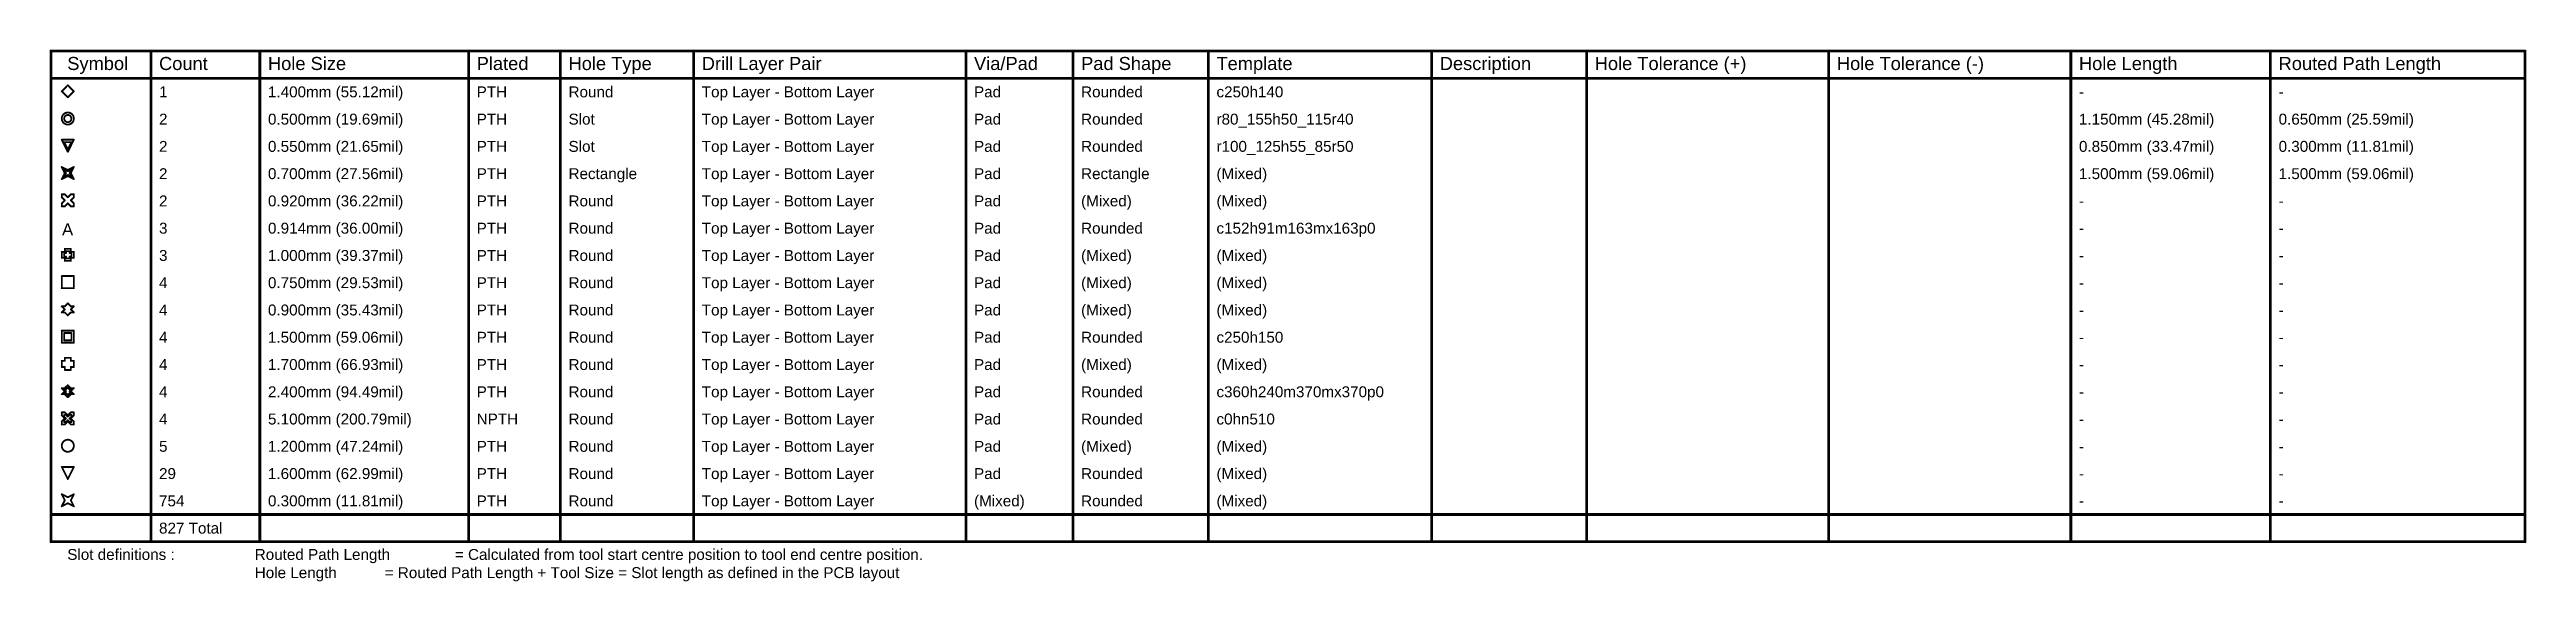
# Model space of a CAD drawing. Header units: inches. Extents: x 22 to 371, y 55 to 284.
# Drawn here: x 24.1 to 370.6, y 210.1 to 284.4 of the extents above; entities that cross this region are included whole.
import ezdxf

# ---------------------------------------------------------------- set-up
doc = ezdxf.new("R2010")
doc.units = ezdxf.units.IN
doc.layers.add('Drill Drawing', color=1, linetype='Continuous')
doc.styles.add('Arial', font='', dxfattribs={"height": 0.2})
doc.styles.get('Arial').set_extended_font_data('Arial')

msp = doc.modelspace()

# ---------------------------------------------------------------- texts
at = {"layer": 'Drill Drawing', "style": 'Arial'}
for s, height, p in [('Symbol', 1.829, (26.56, 281.56)), ('Count', 1.829, (39.4, 281.56)), ('Hole Size', 1.829, (54.64, 281.56)), ('Plated', 1.829, (83.84, 281.56)), ('Hole Type', 1.829, (96.69, 281.56)), ('Drill Layer Pair', 1.8288, (115.33, 281.56)), ('Via/Pad', 1.829, (153.42, 281.56)), ('Pad Shape', 1.829, (168.4, 281.56)), ('Template', 1.829, (187.34, 281.56)), ('Description', 1.8288, (218.58, 281.56)), ('Hole Tolerance (+)', 1.8288, (240.26, 281.56)), ('Hole Tolerance (-)', 1.8288, (274.14, 281.56)), ('Hole Length', 1.8288, (308.01, 281.56)), ('Routed Path Length', 1.8288, (335.94, 281.56)), ('1', 1.52, (39.4, 277.75)), ('1.400mm (55.12mil)', 1.524, (54.64, 277.75)), ('PTH', 1.524, (83.84, 277.75)), ('Round', 1.524, (96.69, 277.75)), ('Top Layer - Bottom Layer', 1.524, (115.33, 277.75)), ('Pad', 1.524, (153.42, 277.75)), ('Rounded', 1.524, (168.4, 277.75)), ('c250h140', 1.524, (187.34, 277.75)), ('-', 1.52, (308.01, 277.75)), ('-', 1.52, (335.94, 277.75)), ('2', 1.52, (39.4, 273.94)), ('0.500mm (19.69mil)', 1.524, (54.64, 273.94)), ('PTH', 1.524, (83.84, 273.94)), ('Slot', 1.524, (96.69, 273.94)), ('Top Layer - Bottom Layer', 1.524, (115.33, 273.94)), ('Pad', 1.524, (153.42, 273.94)), ('Rounded', 1.524, (168.4, 273.94)), ('r80_155h50_115r40', 1.524, (187.34, 273.94)), ('1.150mm (45.28mil)', 1.524, (308.01, 273.94)), ('0.650mm (25.59mil)', 1.524, (335.94, 273.94)), ('2', 1.52, (39.4, 270.13)), ('0.550mm (21.65mil)', 1.524, (54.64, 270.13)), ('PTH', 1.524, (83.84, 270.13)), ('Slot', 1.524, (96.69, 270.13)), ('Top Layer - Bottom Layer', 1.524, (115.33, 270.13)), ('Pad', 1.524, (153.42, 270.13)), ('Rounded', 1.524, (168.4, 270.13)), ('r100_125h55_85r50', 1.524, (187.34, 270.13)), ('0.850mm (33.47mil)', 1.524, (308.01, 270.13)), ('0.300mm (11.81mil)', 1.524, (335.94, 270.13)), ('2', 1.52, (39.4, 266.32)), ('0.700mm (27.56mil)', 1.524, (54.64, 266.32)), ('PTH', 1.524, (83.84, 266.32)), ('Rectangle', 1.524, (96.69, 266.32)), ('Top Layer - Bottom Layer', 1.524, (115.33, 266.32)), ('Pad', 1.524, (153.42, 266.32)), ('Rectangle', 1.524, (168.4, 266.32)), ('(Mixed)', 1.524, (187.34, 266.32)), ('1.500mm (59.06mil)', 1.524, (308.01, 266.32)), ('1.500mm (59.06mil)', 1.524, (335.94, 266.32)), ('2', 1.52, (39.4, 262.51)), ('0.920mm (36.22mil)', 1.524, (54.64, 262.51)), ('PTH', 1.524, (83.84, 262.51)), ('Round', 1.524, (96.69, 262.51)), ('Top Layer - Bottom Layer', 1.524, (115.33, 262.51)), ('Pad', 1.524, (153.42, 262.51)), ('(Mixed)', 1.524, (168.4, 262.51)), ('(Mixed)', 1.524, (187.34, 262.51)), ('A', 1.69, (25.82, 258.44)), ('3', 1.52, (39.4, 258.7)), ('0.914mm (36.00mil)', 1.524, (54.64, 258.7)), ('PTH', 1.524, (83.84, 258.7)), ('Round', 1.524, (96.69, 258.7)), ('Top Layer - Bottom Layer', 1.524, (115.33, 258.7)), ('Pad', 1.524, (153.42, 258.7)), ('Rounded', 1.524, (168.4, 258.7)), ('c152h91m163mx163p0', 1.524, (187.34, 258.7)), ('-', 1.52, (308.01, 262.51)), ('-', 1.52, (335.94, 262.51)), ('1.000mm (39.37mil)', 1.524, (54.64, 254.89)), ('Round', 1.524, (96.69, 254.89)), ('Pad', 1.524, (153.42, 254.89)), ('(Mixed)', 1.524, (168.4, 254.89)), ('(Mixed)', 1.524, (187.34, 254.89)), ('-', 1.52, (308.01, 258.7)), ('-', 1.52, (335.94, 258.7)), ('3', 1.52, (39.4, 254.89)), ('PTH', 1.524, (83.84, 254.89)), ('Top Layer - Bottom Layer', 1.524, (115.33, 254.89)), ('-', 1.52, (308.01, 254.89)), ('-', 1.52, (335.94, 254.89)), ('4', 1.52, (39.4, 251.08)), ('0.750mm (29.53mil)', 1.524, (54.64, 251.08)), ('PTH', 1.524, (83.84, 251.08)), ('Round', 1.524, (96.69, 251.08)), ('Top Layer - Bottom Layer', 1.524, (115.33, 251.08)), ('Pad', 1.524, (153.42, 251.08)), ('(Mixed)', 1.524, (168.4, 251.08)), ('(Mixed)', 1.524, (187.34, 251.08)), ('-', 1.52, (308.01, 251.08)), ('-', 1.52, (335.94, 251.08)), ('4', 1.52, (39.4, 247.27)), ('0.900mm (35.43mil)', 1.524, (54.64, 247.27)), ('PTH', 1.524, (83.84, 247.27)), ('Round', 1.524, (96.69, 247.27)), ('Top Layer - Bottom Layer', 1.524, (115.33, 247.27)), ('Pad', 1.524, (153.42, 247.27)), ('(Mixed)', 1.524, (168.4, 247.27)), ('(Mixed)', 1.524, (187.34, 247.27)), ('-', 1.52, (308.01, 247.27)), ('-', 1.52, (335.94, 247.27)), ('4', 1.52, (39.4, 243.46)), ('1.500mm (59.06mil)', 1.524, (54.64, 243.46)), ('PTH', 1.524, (83.84, 243.46)), ('Round', 1.524, (96.69, 243.46)), ('Top Layer - Bottom Layer', 1.524, (115.33, 243.46)), ('Pad', 1.524, (153.42, 243.46)), ('Rounded', 1.524, (168.4, 243.46)), ('c250h150', 1.524, (187.34, 243.46)), ('-', 1.52, (308.01, 243.46)), ('-', 1.52, (335.94, 243.46)), ('4', 1.52, (39.4, 239.65)), ('1.700mm (66.93mil)', 1.524, (54.64, 239.65)), ('PTH', 1.524, (83.84, 239.65)), ('Round', 1.524, (96.69, 239.65)), ('Top Layer - Bottom Layer', 1.524, (115.33, 239.65)), ('Pad', 1.524, (153.42, 239.65)), ('(Mixed)', 1.524, (168.4, 239.65)), ('(Mixed)', 1.524, (187.34, 239.65)), ('-', 1.52, (308.01, 239.65)), ('-', 1.52, (335.94, 239.65)), ('4', 1.52, (39.4, 235.84)), ('2.400mm (94.49mil)', 1.524, (54.64, 235.84)), ('PTH', 1.524, (83.84, 235.84)), ('Round', 1.524, (96.69, 235.84)), ('Top Layer - Bottom Layer', 1.524, (115.33, 235.84)), ('Pad', 1.524, (153.42, 235.84)), ('Rounded', 1.524, (168.4, 235.84)), ('c360h240m370mx370p0', 1.524, (187.34, 235.84)), ('-', 1.52, (308.01, 235.84)), ('-', 1.52, (335.94, 235.84)), ('4', 1.52, (39.4, 232.03)), ('5.100mm (200.79mil)', 1.524, (54.64, 232.03)), ('NPTH', 1.524, (83.84, 232.03)), ('Round', 1.524, (96.69, 232.03)), ('Top Layer - Bottom Layer', 1.524, (115.33, 232.03)), ('Pad', 1.524, (153.42, 232.03)), ('Rounded', 1.524, (168.4, 232.03)), ('c0hn510', 1.524, (187.34, 232.03)), ('-', 1.52, (308.01, 232.03)), ('-', 1.52, (335.94, 232.03)), ('5', 1.52, (39.4, 228.22)), ('1.200mm (47.24mil)', 1.524, (54.64, 228.22)), ('PTH', 1.524, (83.84, 228.22)), ('Round', 1.524, (96.69, 228.22)), ('Top Layer - Bottom Layer', 1.524, (115.33, 228.22)), ('Pad', 1.524, (153.42, 228.22)), ('(Mixed)', 1.524, (168.4, 228.22)), ('(Mixed)', 1.524, (187.34, 228.22)), ('-', 1.52, (308.01, 228.22)), ('-', 1.52, (335.94, 228.22)), ('29', 1.524, (39.4, 224.41)), ('1.600mm (62.99mil)', 1.524, (54.64, 224.41)), ('PTH', 1.524, (83.84, 224.41)), ('Round', 1.524, (96.69, 224.41)), ('Top Layer - Bottom Layer', 1.524, (115.33, 224.41)), ('Pad', 1.524, (153.42, 224.41)), ('Rounded', 1.524, (168.4, 224.41)), ('(Mixed)', 1.524, (187.34, 224.41)), ('754', 1.524, (39.4, 220.6)), ('0.300mm (11.81mil)', 1.524, (54.64, 220.6)), ('PTH', 1.524, (83.84, 220.6)), ('Round', 1.524, (96.69, 220.6)), ('Top Layer - Bottom Layer', 1.524, (115.33, 220.6)), ('(Mixed)', 1.524, (153.42, 220.6)), ('Rounded', 1.524, (168.4, 220.6)), ('(Mixed)', 1.524, (187.34, 220.6)), ('-', 1.52, (308.01, 224.41)), ('-', 1.52, (335.94, 224.41)), ('827 Total', 1.524, (39.4, 216.79)), ('-', 1.52, (308.01, 220.6)), ('-', 1.52, (335.94, 220.6)), ('Slot definitions :', 1.524, (26.56, 213.11)), ('Routed Path Length', 1.524, (52.79, 213.11)), ('Hole Length', 1.524, (52.79, 210.57)), (' = Routed Path Length + Tool Size = Slot length as defined in the PCB layout', 1.524, (70.38, 210.57)), ('= Calculated from tool start centre position to tool end centre position.', 1.524, (80.79, 213.11))]:
    msp.add_text(s, height=height, dxfattribs=at).set_placement(p)

# ---------------------------------------------------------------- linework, layer by layer
at = {"layer": 'Drill Drawing'}
for points in [[(24.27, 284.22, 0.381, 0.381, 0), (370.42, 284.22, 0.381, 0.381, 0)], [(24.27, 215.64, 0.381, 0.381, 0), (24.27, 284.22, 0.381, 0.381, 0)], [(38.26, 215.64, 0.381, 0.381, 0), (38.26, 284.22, 0.381, 0.381, 0)], [(53.5, 215.64, 0.381, 0.381, 0), (53.5, 284.22, 0.381, 0.381, 0)], [(82.7, 215.64, 0.381, 0.381, 0), (82.7, 284.22, 0.381, 0.381, 0)], [(95.55, 215.64, 0.381, 0.381, 0), (95.55, 284.22, 0.381, 0.381, 0)], [(114.19, 215.64, 0.381, 0.381, 0), (114.19, 284.22, 0.381, 0.381, 0)], [(152.28, 215.64, 0.381, 0.381, 0), (152.28, 284.22, 0.381, 0.381, 0)], [(167.26, 215.64, 0.381, 0.381, 0), (167.26, 284.22, 0.381, 0.381, 0)], [(186.2, 215.64, 0.381, 0.381, 0), (186.2, 284.22, 0.381, 0.381, 0)], [(217.43, 215.64, 0.381, 0.381, 0), (217.43, 284.22, 0.381, 0.381, 0)], [(239.12, 215.64, 0.381, 0.381, 0), (239.12, 284.22, 0.381, 0.381, 0)], [(272.99, 215.64, 0.381, 0.381, 0), (272.99, 284.22, 0.381, 0.381, 0)], [(306.87, 215.64, 0.381, 0.381, 0), (306.87, 284.22, 0.381, 0.381, 0)], [(334.8, 215.64, 0.381, 0.381, 0), (334.8, 284.22, 0.381, 0.381, 0)], [(370.42, 215.64, 0.381, 0.381, 0), (370.42, 284.22, 0.381, 0.381, 0)], [(24.27, 280.41, 0.381, 0.381, 0), (370.42, 280.41, 0.381, 0.381, 0)], [(25.79, 278.59, 0.254, 0.254, 0), (26.64, 279.44, 0.254, 0.254, 0)], [(25.79, 278.59, 0.254, 0.254, 0), (26.64, 277.75, 0.254, 0.254, 0)], [(26.64, 279.44, 0.254, 0.254, 0), (27.48, 278.59, 0.254, 0.254, 0)], [(26.64, 277.75, 0.254, 0.254, 0), (27.48, 278.59, 0.254, 0.254, 0)], [(25.79, 271.82, 0.254, 0.254, 0), (27.48, 271.82, 0.254, 0.254, 0)], [(25.79, 271.82, 0.254, 0.254, 0), (26.64, 270.13, 0.254, 0.254, 0)], [(26.13, 271.48, 0.254, 0.254, 0), (27.14, 271.48, 0.254, 0.254, 0)], [(26.13, 271.48, 0.254, 0.254, 0), (26.64, 270.47, 0.254, 0.254, 0)], [(26.64, 270.13, 0.254, 0.254, 0), (27.48, 271.82, 0.254, 0.254, 0)], [(26.64, 270.47, 0.254, 0.254, 0), (27.14, 271.48, 0.254, 0.254, 0)], [(25.79, 268.01, 0.254, 0.254, 0), (26.64, 267.59, 0.254, 0.254, 0)], [(25.79, 268.01, 0.254, 0.254, 0), (26.21, 267.16, 0.254, 0.254, 0)], [(25.79, 266.32, 0.254, 0.254, 0), (26.21, 267.16, 0.254, 0.254, 0)], [(25.79, 266.32, 0.254, 0.254, 0), (26.64, 266.74, 0.254, 0.254, 0)], [(26.13, 267.67, 0.254, 0.254, 0), (26.64, 267.42, 0.254, 0.254, 0)], [(26.13, 267.67, 0.254, 0.254, 0), (26.38, 267.16, 0.254, 0.254, 0)], [(26.13, 266.66, 0.254, 0.254, 0), (26.38, 267.16, 0.254, 0.254, 0)], [(26.13, 266.66, 0.254, 0.254, 0), (26.64, 266.91, 0.254, 0.254, 0)], [(26.64, 267.59, 0.254, 0.254, 0), (27.48, 268.01, 0.254, 0.254, 0)], [(26.64, 267.42, 0.254, 0.254, 0), (27.14, 267.67, 0.254, 0.254, 0)], [(26.64, 266.91, 0.254, 0.254, 0), (27.14, 266.66, 0.254, 0.254, 0)], [(26.64, 266.74, 0.254, 0.254, 0), (27.48, 266.32, 0.254, 0.254, 0)], [(26.89, 267.16, 0.254, 0.254, 0), (27.14, 267.67, 0.254, 0.254, 0)], [(26.89, 267.16, 0.254, 0.254, 0), (27.14, 266.66, 0.254, 0.254, 0)], [(27.06, 267.16, 0.254, 0.254, 0), (27.48, 268.01, 0.254, 0.254, 0)], [(27.06, 267.16, 0.254, 0.254, 0), (27.48, 266.32, 0.254, 0.254, 0)], [(25.79, 263.78, 0.254, 0.254, 0), (25.79, 264.2, 0.254, 0.254, 0)], [(25.79, 264.2, 0.254, 0.254, 0), (26.21, 264.2, 0.254, 0.254, 0)], [(25.79, 263.78, 0.254, 0.254, 0), (26.21, 263.35, 0.254, 0.254, 0)], [(25.79, 262.93, 0.254, 0.254, 0), (26.21, 263.35, 0.254, 0.254, 0)], [(26.21, 264.2, 0.254, 0.254, 0), (26.64, 263.78, 0.254, 0.254, 0)], [(26.64, 263.78, 0.254, 0.254, 0), (27.06, 264.2, 0.254, 0.254, 0)], [(27.06, 264.2, 0.254, 0.254, 0), (27.48, 264.2, 0.254, 0.254, 0)], [(27.06, 263.35, 0.254, 0.254, 0), (27.48, 263.78, 0.254, 0.254, 0)], [(27.06, 263.35, 0.254, 0.254, 0), (27.48, 262.93, 0.254, 0.254, 0)], [(27.48, 263.78, 0.254, 0.254, 0), (27.48, 264.2, 0.254, 0.254, 0)], [(25.79, 262.51, 0.254, 0.254, 0), (25.79, 262.93, 0.254, 0.254, 0)], [(25.79, 262.51, 0.254, 0.254, 0), (26.21, 262.51, 0.254, 0.254, 0)], [(26.21, 262.51, 0.254, 0.254, 0), (26.64, 262.93, 0.254, 0.254, 0)], [(26.64, 262.93, 0.254, 0.254, 0), (27.06, 262.51, 0.254, 0.254, 0)], [(27.06, 262.51, 0.254, 0.254, 0), (27.48, 262.51, 0.254, 0.254, 0)], [(27.48, 262.51, 0.254, 0.254, 0), (27.48, 262.93, 0.254, 0.254, 0)], [(26.21, 256.16, 0.254, 0.254, 0), (26.21, 256.58, 0.254, 0.254, 0)], [(26.21, 256.58, 0.254, 0.254, 0), (27.06, 256.58, 0.254, 0.254, 0)], [(27.06, 256.16, 0.254, 0.254, 0), (27.06, 256.58, 0.254, 0.254, 0)], [(25.79, 255.31, 0.254, 0.254, 0), (25.79, 256.16, 0.254, 0.254, 0)], [(25.79, 256.16, 0.254, 0.254, 0), (26.21, 256.16, 0.254, 0.254, 0)], [(25.79, 255.31, 0.254, 0.254, 0), (26.21, 255.31, 0.254, 0.254, 0)], [(26.13, 255.48, 0.254, 0.254, 0), (26.13, 255.99, 0.254, 0.254, 0)], [(26.13, 255.99, 0.254, 0.254, 0), (26.38, 255.99, 0.254, 0.254, 0)], [(26.13, 255.48, 0.254, 0.254, 0), (26.38, 255.48, 0.254, 0.254, 0)], [(26.21, 254.89, 0.254, 0.254, 0), (26.21, 255.31, 0.254, 0.254, 0)], [(26.21, 254.89, 0.254, 0.254, 0), (27.06, 254.89, 0.254, 0.254, 0)], [(26.38, 255.99, 0.254, 0.254, 0), (26.38, 256.24, 0.254, 0.254, 0)], [(26.38, 256.24, 0.254, 0.254, 0), (26.89, 256.24, 0.254, 0.254, 0)], [(26.38, 255.23, 0.254, 0.254, 0), (26.38, 255.48, 0.254, 0.254, 0)], [(26.38, 255.23, 0.254, 0.254, 0), (26.89, 255.23, 0.254, 0.254, 0)], [(26.89, 255.99, 0.254, 0.254, 0), (26.89, 256.24, 0.254, 0.254, 0)], [(26.89, 255.99, 0.254, 0.254, 0), (27.14, 255.99, 0.254, 0.254, 0)], [(26.89, 255.48, 0.254, 0.254, 0), (27.14, 255.48, 0.254, 0.254, 0)], [(26.89, 255.23, 0.254, 0.254, 0), (26.89, 255.48, 0.254, 0.254, 0)], [(27.06, 256.16, 0.254, 0.254, 0), (27.48, 256.16, 0.254, 0.254, 0)], [(27.06, 255.31, 0.254, 0.254, 0), (27.48, 255.31, 0.254, 0.254, 0)], [(27.06, 254.89, 0.254, 0.254, 0), (27.06, 255.31, 0.254, 0.254, 0)], [(27.14, 255.48, 0.254, 0.254, 0), (27.14, 255.99, 0.254, 0.254, 0)], [(27.48, 255.31, 0.254, 0.254, 0), (27.48, 256.16, 0.254, 0.254, 0)], [(25.79, 252.77, 0.254, 0.254, 0), (27.48, 252.77, 0.254, 0.254, 0)], [(25.79, 251.08, 0.254, 0.254, 0), (25.79, 252.77, 0.254, 0.254, 0)], [(25.79, 251.08, 0.254, 0.254, 0), (27.48, 251.08, 0.254, 0.254, 0)], [(27.48, 251.08, 0.254, 0.254, 0), (27.48, 252.77, 0.254, 0.254, 0)], [(25.79, 248.54, 0.254, 0.254, 0), (26.21, 248.11, 0.254, 0.254, 0)], [(25.79, 248.54, 0.254, 0.254, 0), (26.21, 248.54, 0.254, 0.254, 0)], [(25.79, 247.69, 0.254, 0.254, 0), (26.21, 248.11, 0.254, 0.254, 0)], [(25.79, 247.69, 0.254, 0.254, 0), (26.21, 247.69, 0.254, 0.254, 0)], [(26.21, 248.54, 0.254, 0.254, 0), (26.64, 248.96, 0.254, 0.254, 0)], [(26.21, 247.69, 0.254, 0.254, 0), (26.64, 247.27, 0.254, 0.254, 0)], [(26.64, 248.96, 0.254, 0.254, 0), (27.06, 248.54, 0.254, 0.254, 0)], [(26.64, 247.27, 0.254, 0.254, 0), (27.06, 247.69, 0.254, 0.254, 0)], [(27.06, 248.54, 0.254, 0.254, 0), (27.48, 248.54, 0.254, 0.254, 0)], [(27.06, 248.11, 0.254, 0.254, 0), (27.48, 248.54, 0.254, 0.254, 0)], [(27.06, 248.11, 0.254, 0.254, 0), (27.48, 247.69, 0.254, 0.254, 0)], [(27.06, 247.69, 0.254, 0.254, 0), (27.48, 247.69, 0.254, 0.254, 0)], [(25.79, 245.15, 0.254, 0.254, 0), (27.48, 245.15, 0.254, 0.254, 0)], [(25.79, 243.46, 0.254, 0.254, 0), (25.79, 245.15, 0.254, 0.254, 0)], [(25.79, 243.46, 0.254, 0.254, 0), (27.48, 243.46, 0.254, 0.254, 0)], [(26.13, 244.81, 0.254, 0.254, 0), (27.14, 244.81, 0.254, 0.254, 0)], [(26.13, 243.8, 0.254, 0.254, 0), (26.13, 244.81, 0.254, 0.254, 0)], [(26.13, 243.8, 0.254, 0.254, 0), (27.14, 243.8, 0.254, 0.254, 0)], [(27.14, 243.8, 0.254, 0.254, 0), (27.14, 244.81, 0.254, 0.254, 0)], [(27.48, 243.46, 0.254, 0.254, 0), (27.48, 245.15, 0.254, 0.254, 0)], [(25.79, 240.07, 0.254, 0.254, 0), (25.79, 240.92, 0.254, 0.254, 0)], [(25.79, 240.92, 0.254, 0.254, 0), (26.21, 240.92, 0.254, 0.254, 0)], [(25.79, 240.07, 0.254, 0.254, 0), (26.21, 240.07, 0.254, 0.254, 0)], [(26.21, 240.92, 0.254, 0.254, 0), (26.21, 241.34, 0.254, 0.254, 0)], [(26.21, 241.34, 0.254, 0.254, 0), (27.06, 241.34, 0.254, 0.254, 0)], [(26.21, 239.65, 0.254, 0.254, 0), (26.21, 240.07, 0.254, 0.254, 0)], [(26.21, 239.65, 0.254, 0.254, 0), (27.06, 239.65, 0.254, 0.254, 0)], [(27.06, 240.92, 0.254, 0.254, 0), (27.06, 241.34, 0.254, 0.254, 0)], [(27.06, 240.92, 0.254, 0.254, 0), (27.48, 240.92, 0.254, 0.254, 0)], [(27.06, 240.07, 0.254, 0.254, 0), (27.48, 240.07, 0.254, 0.254, 0)], [(27.06, 239.65, 0.254, 0.254, 0), (27.06, 240.07, 0.254, 0.254, 0)], [(27.48, 240.07, 0.254, 0.254, 0), (27.48, 240.92, 0.254, 0.254, 0)], [(25.79, 237.11, 0.254, 0.254, 0), (26.21, 236.68, 0.254, 0.254, 0)], [(25.79, 237.11, 0.254, 0.254, 0), (26.21, 237.11, 0.254, 0.254, 0)], [(25.79, 236.26, 0.254, 0.254, 0), (26.21, 236.68, 0.254, 0.254, 0)], [(25.79, 236.26, 0.254, 0.254, 0), (26.21, 236.26, 0.254, 0.254, 0)], [(26.13, 236.94, 0.254, 0.254, 0), (26.38, 236.68, 0.254, 0.254, 0)], [(26.13, 236.94, 0.254, 0.254, 0), (26.38, 236.94, 0.254, 0.254, 0)], [(26.13, 236.43, 0.254, 0.254, 0), (26.38, 236.68, 0.254, 0.254, 0)], [(26.13, 236.43, 0.254, 0.254, 0), (26.38, 236.43, 0.254, 0.254, 0)], [(26.21, 237.11, 0.254, 0.254, 0), (26.64, 237.53, 0.254, 0.254, 0)], [(26.21, 236.26, 0.254, 0.254, 0), (26.64, 235.84, 0.254, 0.254, 0)], [(26.38, 236.94, 0.254, 0.254, 0), (26.64, 237.19, 0.254, 0.254, 0)], [(26.38, 236.43, 0.254, 0.254, 0), (26.64, 236.18, 0.254, 0.254, 0)], [(26.64, 237.53, 0.254, 0.254, 0), (27.06, 237.11, 0.254, 0.254, 0)], [(26.64, 237.19, 0.254, 0.254, 0), (26.89, 236.94, 0.254, 0.254, 0)], [(26.64, 236.18, 0.254, 0.254, 0), (26.89, 236.43, 0.254, 0.254, 0)], [(26.64, 235.84, 0.254, 0.254, 0), (27.06, 236.26, 0.254, 0.254, 0)], [(26.89, 236.94, 0.254, 0.254, 0), (27.14, 236.94, 0.254, 0.254, 0)], [(26.89, 236.68, 0.254, 0.254, 0), (27.14, 236.94, 0.254, 0.254, 0)], [(26.89, 236.68, 0.254, 0.254, 0), (27.14, 236.43, 0.254, 0.254, 0)], [(26.89, 236.43, 0.254, 0.254, 0), (27.14, 236.43, 0.254, 0.254, 0)], [(27.06, 237.11, 0.254, 0.254, 0), (27.48, 237.11, 0.254, 0.254, 0)], [(27.06, 236.68, 0.254, 0.254, 0), (27.48, 237.11, 0.254, 0.254, 0)], [(27.06, 236.68, 0.254, 0.254, 0), (27.48, 236.26, 0.254, 0.254, 0)], [(27.06, 236.26, 0.254, 0.254, 0), (27.48, 236.26, 0.254, 0.254, 0)], [(25.79, 233.3, 0.254, 0.254, 0), (25.79, 233.72, 0.254, 0.254, 0)], [(25.79, 233.72, 0.254, 0.254, 0), (26.21, 233.72, 0.254, 0.254, 0)], [(25.79, 233.3, 0.254, 0.254, 0), (26.21, 232.87, 0.254, 0.254, 0)], [(25.79, 232.45, 0.254, 0.254, 0), (26.21, 232.87, 0.254, 0.254, 0)], [(25.79, 232.03, 0.254, 0.254, 0), (25.79, 232.45, 0.254, 0.254, 0)], [(26.13, 233.13, 0.254, 0.254, 0), (26.13, 233.38, 0.254, 0.254, 0)], [(26.13, 233.38, 0.254, 0.254, 0), (26.38, 233.38, 0.254, 0.254, 0)], [(26.13, 233.13, 0.254, 0.254, 0), (26.38, 232.87, 0.254, 0.254, 0)], [(26.13, 232.62, 0.254, 0.254, 0), (26.38, 232.87, 0.254, 0.254, 0)], [(26.13, 232.37, 0.254, 0.254, 0), (26.13, 232.62, 0.254, 0.254, 0)], [(26.13, 232.37, 0.254, 0.254, 0), (26.38, 232.37, 0.254, 0.254, 0)], [(26.21, 233.72, 0.254, 0.254, 0), (26.64, 233.3, 0.254, 0.254, 0)], [(26.21, 232.03, 0.254, 0.254, 0), (26.64, 232.45, 0.254, 0.254, 0)], [(26.38, 233.38, 0.254, 0.254, 0), (26.64, 233.13, 0.254, 0.254, 0)], [(26.38, 232.37, 0.254, 0.254, 0), (26.64, 232.62, 0.254, 0.254, 0)], [(26.64, 233.3, 0.254, 0.254, 0), (27.06, 233.72, 0.254, 0.254, 0)], [(26.64, 233.13, 0.254, 0.254, 0), (26.89, 233.38, 0.254, 0.254, 0)], [(26.64, 232.62, 0.254, 0.254, 0), (26.89, 232.37, 0.254, 0.254, 0)], [(26.64, 232.45, 0.254, 0.254, 0), (27.06, 232.03, 0.254, 0.254, 0)], [(26.89, 233.38, 0.254, 0.254, 0), (27.14, 233.38, 0.254, 0.254, 0)], [(26.89, 232.87, 0.254, 0.254, 0), (27.14, 233.13, 0.254, 0.254, 0)], [(26.89, 232.87, 0.254, 0.254, 0), (27.14, 232.62, 0.254, 0.254, 0)], [(26.89, 232.37, 0.254, 0.254, 0), (27.14, 232.37, 0.254, 0.254, 0)], [(27.06, 233.72, 0.254, 0.254, 0), (27.48, 233.72, 0.254, 0.254, 0)], [(27.06, 232.87, 0.254, 0.254, 0), (27.48, 233.3, 0.254, 0.254, 0)], [(27.06, 232.87, 0.254, 0.254, 0), (27.48, 232.45, 0.254, 0.254, 0)], [(27.14, 233.13, 0.254, 0.254, 0), (27.14, 233.38, 0.254, 0.254, 0)], [(27.14, 232.37, 0.254, 0.254, 0), (27.14, 232.62, 0.254, 0.254, 0)], [(27.48, 233.3, 0.254, 0.254, 0), (27.48, 233.72, 0.254, 0.254, 0)], [(27.48, 232.03, 0.254, 0.254, 0), (27.48, 232.45, 0.254, 0.254, 0)], [(25.79, 232.03, 0.254, 0.254, 0), (26.21, 232.03, 0.254, 0.254, 0)], [(27.06, 232.03, 0.254, 0.254, 0), (27.48, 232.03, 0.254, 0.254, 0)], [(25.79, 226.1, 0.254, 0.254, 0), (27.48, 226.1, 0.254, 0.254, 0)], [(25.79, 226.1, 0.254, 0.254, 0), (26.64, 224.41, 0.254, 0.254, 0)], [(26.64, 224.41, 0.254, 0.254, 0), (27.48, 226.1, 0.254, 0.254, 0)], [(25.79, 222.29, 0.254, 0.254, 0), (26.64, 221.87, 0.254, 0.254, 0)], [(25.79, 222.29, 0.254, 0.254, 0), (26.21, 221.44, 0.254, 0.254, 0)], [(26.64, 221.87, 0.254, 0.254, 0), (27.48, 222.29, 0.254, 0.254, 0)], [(27.06, 221.44, 0.254, 0.254, 0), (27.48, 222.29, 0.254, 0.254, 0)], [(24.27, 219.45, 0.381, 0.381, 0), (370.42, 219.45, 0.381, 0.381, 0)], [(25.79, 220.6, 0.254, 0.254, 0), (26.21, 221.44, 0.254, 0.254, 0)], [(25.79, 220.6, 0.254, 0.254, 0), (26.64, 221.02, 0.254, 0.254, 0)], [(26.64, 221.02, 0.254, 0.254, 0), (27.48, 220.6, 0.254, 0.254, 0)], [(27.06, 221.44, 0.254, 0.254, 0), (27.48, 220.6, 0.254, 0.254, 0)], [(24.27, 215.64, 0.381, 0.381, 0), (370.42, 215.64, 0.381, 0.381, 0)]]:
    msp.add_lwpolyline(points, format="xyseb", dxfattribs=at)
for points in [[(24.17, 284.22, 0.191, 0.191, 1), (24.36, 284.22, 0.191, 0.191, 1)], [(24.17, 284.22, 0.191, 0.191, 1), (24.36, 284.22, 0.191, 0.191, 1)], [(38.17, 284.22, 0.191, 0.191, 1), (38.36, 284.22, 0.191, 0.191, 1)], [(53.4, 284.22, 0.191, 0.191, 1), (53.59, 284.22, 0.191, 0.191, 1)], [(82.6, 284.22, 0.191, 0.191, 1), (82.79, 284.22, 0.191, 0.191, 1)], [(95.45, 284.22, 0.191, 0.191, 1), (95.64, 284.22, 0.191, 0.191, 1)], [(114.09, 284.22, 0.191, 0.191, 1), (114.28, 284.22, 0.191, 0.191, 1)], [(152.18, 284.22, 0.191, 0.191, 1), (152.37, 284.22, 0.191, 0.191, 1)], [(167.16, 284.22, 0.191, 0.191, 1), (167.35, 284.22, 0.191, 0.191, 1)], [(186.11, 284.22, 0.191, 0.191, 1), (186.3, 284.22, 0.191, 0.191, 1)], [(217.34, 284.22, 0.191, 0.191, 1), (217.53, 284.22, 0.191, 0.191, 1)], [(239.02, 284.22, 0.191, 0.191, 1), (239.21, 284.22, 0.191, 0.191, 1)], [(272.9, 284.22, 0.191, 0.191, 1), (273.09, 284.22, 0.191, 0.191, 1)], [(306.77, 284.22, 0.191, 0.191, 1), (306.96, 284.22, 0.191, 0.191, 1)], [(334.7, 284.22, 0.191, 0.191, 1), (334.89, 284.22, 0.191, 0.191, 1)], [(370.33, 284.22, 0.191, 0.191, 1), (370.52, 284.22, 0.191, 0.191, 1)], [(370.33, 284.22, 0.191, 0.191, 1), (370.52, 284.22, 0.191, 0.191, 1)], [(24.17, 280.41, 0.191, 0.191, 1), (24.36, 280.41, 0.191, 0.191, 1)], [(25.72, 278.59, 0.127, 0.127, 1), (25.85, 278.59, 0.127, 0.127, 1)], [(25.72, 278.59, 0.127, 0.127, 1), (25.85, 278.59, 0.127, 0.127, 1)], [(26.57, 279.44, 0.127, 0.127, 1), (26.7, 279.44, 0.127, 0.127, 1)], [(26.57, 279.44, 0.127, 0.127, 1), (26.7, 279.44, 0.127, 0.127, 1)], [(26.57, 277.75, 0.127, 0.127, 1), (26.7, 277.75, 0.127, 0.127, 1)], [(26.57, 277.75, 0.127, 0.127, 1), (26.7, 277.75, 0.127, 0.127, 1)], [(27.42, 278.59, 0.127, 0.127, 1), (27.55, 278.59, 0.127, 0.127, 1)], [(27.42, 278.59, 0.127, 0.127, 1), (27.55, 278.59, 0.127, 0.127, 1)], [(370.33, 280.41, 0.191, 0.191, 1), (370.52, 280.41, 0.191, 0.191, 1)], [(27.48, 274.78, 0.254, 0.254, 1), (25.79, 274.78, 0.254, 0.254, 1)], [(25.72, 274.78, 0.127, 0.127, 1), (25.85, 274.78, 0.127, 0.127, 1)], [(27.14, 274.78, 0.254, 0.254, 1), (26.13, 274.78, 0.254, 0.254, 1)], [(26.06, 274.78, 0.127, 0.127, 1), (26.19, 274.78, 0.127, 0.127, 1)], [(27.08, 274.78, 0.127, 0.127, 1), (27.21, 274.78, 0.127, 0.127, 1)], [(27.42, 274.78, 0.127, 0.127, 1), (27.55, 274.78, 0.127, 0.127, 1)], [(25.72, 271.82, 0.127, 0.127, 1), (25.85, 271.82, 0.127, 0.127, 1)], [(25.72, 271.82, 0.127, 0.127, 1), (25.85, 271.82, 0.127, 0.127, 1)], [(26.06, 271.48, 0.127, 0.127, 1), (26.19, 271.48, 0.127, 0.127, 1)], [(26.06, 271.48, 0.127, 0.127, 1), (26.19, 271.48, 0.127, 0.127, 1)], [(26.57, 270.47, 0.127, 0.127, 1), (26.7, 270.47, 0.127, 0.127, 1)], [(26.57, 270.47, 0.127, 0.127, 1), (26.7, 270.47, 0.127, 0.127, 1)], [(27.08, 271.48, 0.127, 0.127, 1), (27.21, 271.48, 0.127, 0.127, 1)], [(27.08, 271.48, 0.127, 0.127, 1), (27.21, 271.48, 0.127, 0.127, 1)], [(27.42, 271.82, 0.127, 0.127, 1), (27.55, 271.82, 0.127, 0.127, 1)], [(27.42, 271.82, 0.127, 0.127, 1), (27.55, 271.82, 0.127, 0.127, 1)], [(25.72, 268.01, 0.127, 0.127, 1), (25.85, 268.01, 0.127, 0.127, 1)], [(25.72, 268.01, 0.127, 0.127, 1), (25.85, 268.01, 0.127, 0.127, 1)], [(26.06, 267.67, 0.127, 0.127, 1), (26.19, 267.67, 0.127, 0.127, 1)], [(26.06, 267.67, 0.127, 0.127, 1), (26.19, 267.67, 0.127, 0.127, 1)], [(26.15, 267.16, 0.127, 0.127, 1), (26.28, 267.16, 0.127, 0.127, 1)], [(26.15, 267.16, 0.127, 0.127, 1), (26.28, 267.16, 0.127, 0.127, 1)], [(26.32, 267.16, 0.127, 0.127, 1), (26.44, 267.16, 0.127, 0.127, 1)], [(26.32, 267.16, 0.127, 0.127, 1), (26.44, 267.16, 0.127, 0.127, 1)], [(26.57, 270.13, 0.127, 0.127, 1), (26.7, 270.13, 0.127, 0.127, 1)], [(26.57, 270.13, 0.127, 0.127, 1), (26.7, 270.13, 0.127, 0.127, 1)], [(26.57, 267.59, 0.127, 0.127, 1), (26.7, 267.59, 0.127, 0.127, 1)], [(26.57, 267.59, 0.127, 0.127, 1), (26.7, 267.59, 0.127, 0.127, 1)], [(26.57, 267.42, 0.127, 0.127, 1), (26.7, 267.42, 0.127, 0.127, 1)], [(26.57, 267.42, 0.127, 0.127, 1), (26.7, 267.42, 0.127, 0.127, 1)], [(26.57, 266.91, 0.127, 0.127, 1), (26.7, 266.91, 0.127, 0.127, 1)], [(26.57, 266.91, 0.127, 0.127, 1), (26.7, 266.91, 0.127, 0.127, 1)], [(26.57, 266.74, 0.127, 0.127, 1), (26.7, 266.74, 0.127, 0.127, 1)], [(26.57, 266.74, 0.127, 0.127, 1), (26.7, 266.74, 0.127, 0.127, 1)], [(26.83, 267.16, 0.127, 0.127, 1), (26.95, 267.16, 0.127, 0.127, 1)], [(26.83, 267.16, 0.127, 0.127, 1), (26.95, 267.16, 0.127, 0.127, 1)], [(26.99, 267.16, 0.127, 0.127, 1), (27.12, 267.16, 0.127, 0.127, 1)], [(26.99, 267.16, 0.127, 0.127, 1), (27.12, 267.16, 0.127, 0.127, 1)], [(27.08, 267.67, 0.127, 0.127, 1), (27.21, 267.67, 0.127, 0.127, 1)], [(27.08, 267.67, 0.127, 0.127, 1), (27.21, 267.67, 0.127, 0.127, 1)], [(27.42, 268.01, 0.127, 0.127, 1), (27.55, 268.01, 0.127, 0.127, 1)], [(27.42, 268.01, 0.127, 0.127, 1), (27.55, 268.01, 0.127, 0.127, 1)], [(25.72, 266.32, 0.127, 0.127, 1), (25.85, 266.32, 0.127, 0.127, 1)], [(25.72, 266.32, 0.127, 0.127, 1), (25.85, 266.32, 0.127, 0.127, 1)], [(25.72, 264.2, 0.127, 0.127, 1), (25.85, 264.2, 0.127, 0.127, 1)], [(25.72, 264.2, 0.127, 0.127, 1), (25.85, 264.2, 0.127, 0.127, 1)], [(25.72, 263.78, 0.127, 0.127, 1), (25.85, 263.78, 0.127, 0.127, 1)], [(25.72, 263.78, 0.127, 0.127, 1), (25.85, 263.78, 0.127, 0.127, 1)], [(26.06, 266.66, 0.127, 0.127, 1), (26.19, 266.66, 0.127, 0.127, 1)], [(26.06, 266.66, 0.127, 0.127, 1), (26.19, 266.66, 0.127, 0.127, 1)], [(26.15, 264.2, 0.127, 0.127, 1), (26.28, 264.2, 0.127, 0.127, 1)], [(26.15, 264.2, 0.127, 0.127, 1), (26.28, 264.2, 0.127, 0.127, 1)], [(26.15, 263.35, 0.127, 0.127, 1), (26.28, 263.35, 0.127, 0.127, 1)], [(26.15, 263.35, 0.127, 0.127, 1), (26.28, 263.35, 0.127, 0.127, 1)], [(26.57, 263.78, 0.127, 0.127, 1), (26.7, 263.78, 0.127, 0.127, 1)], [(26.57, 263.78, 0.127, 0.127, 1), (26.7, 263.78, 0.127, 0.127, 1)], [(26.99, 264.2, 0.127, 0.127, 1), (27.12, 264.2, 0.127, 0.127, 1)], [(26.99, 264.2, 0.127, 0.127, 1), (27.12, 264.2, 0.127, 0.127, 1)], [(26.99, 263.35, 0.127, 0.127, 1), (27.12, 263.35, 0.127, 0.127, 1)], [(26.99, 263.35, 0.127, 0.127, 1), (27.12, 263.35, 0.127, 0.127, 1)], [(27.08, 266.66, 0.127, 0.127, 1), (27.21, 266.66, 0.127, 0.127, 1)], [(27.08, 266.66, 0.127, 0.127, 1), (27.21, 266.66, 0.127, 0.127, 1)], [(27.42, 266.32, 0.127, 0.127, 1), (27.55, 266.32, 0.127, 0.127, 1)], [(27.42, 266.32, 0.127, 0.127, 1), (27.55, 266.32, 0.127, 0.127, 1)], [(27.42, 264.2, 0.127, 0.127, 1), (27.55, 264.2, 0.127, 0.127, 1)], [(27.42, 264.2, 0.127, 0.127, 1), (27.55, 264.2, 0.127, 0.127, 1)], [(27.42, 263.78, 0.127, 0.127, 1), (27.55, 263.78, 0.127, 0.127, 1)], [(27.42, 263.78, 0.127, 0.127, 1), (27.55, 263.78, 0.127, 0.127, 1)], [(25.72, 262.93, 0.127, 0.127, 1), (25.85, 262.93, 0.127, 0.127, 1)], [(25.72, 262.93, 0.127, 0.127, 1), (25.85, 262.93, 0.127, 0.127, 1)], [(25.72, 262.51, 0.127, 0.127, 1), (25.85, 262.51, 0.127, 0.127, 1)], [(25.72, 262.51, 0.127, 0.127, 1), (25.85, 262.51, 0.127, 0.127, 1)], [(26.15, 262.51, 0.127, 0.127, 1), (26.28, 262.51, 0.127, 0.127, 1)], [(26.15, 262.51, 0.127, 0.127, 1), (26.28, 262.51, 0.127, 0.127, 1)], [(26.57, 262.93, 0.127, 0.127, 1), (26.7, 262.93, 0.127, 0.127, 1)], [(26.57, 262.93, 0.127, 0.127, 1), (26.7, 262.93, 0.127, 0.127, 1)], [(26.99, 262.51, 0.127, 0.127, 1), (27.12, 262.51, 0.127, 0.127, 1)], [(26.99, 262.51, 0.127, 0.127, 1), (27.12, 262.51, 0.127, 0.127, 1)], [(27.42, 262.93, 0.127, 0.127, 1), (27.55, 262.93, 0.127, 0.127, 1)], [(27.42, 262.93, 0.127, 0.127, 1), (27.55, 262.93, 0.127, 0.127, 1)], [(27.42, 262.51, 0.127, 0.127, 1), (27.55, 262.51, 0.127, 0.127, 1)], [(27.42, 262.51, 0.127, 0.127, 1), (27.55, 262.51, 0.127, 0.127, 1)], [(26.15, 256.58, 0.127, 0.127, 1), (26.28, 256.58, 0.127, 0.127, 1)], [(26.15, 256.58, 0.127, 0.127, 1), (26.28, 256.58, 0.127, 0.127, 1)], [(26.99, 256.58, 0.127, 0.127, 1), (27.12, 256.58, 0.127, 0.127, 1)], [(26.99, 256.58, 0.127, 0.127, 1), (27.12, 256.58, 0.127, 0.127, 1)], [(25.72, 256.16, 0.127, 0.127, 1), (25.85, 256.16, 0.127, 0.127, 1)], [(25.72, 256.16, 0.127, 0.127, 1), (25.85, 256.16, 0.127, 0.127, 1)], [(25.72, 255.31, 0.127, 0.127, 1), (25.85, 255.31, 0.127, 0.127, 1)], [(25.72, 255.31, 0.127, 0.127, 1), (25.85, 255.31, 0.127, 0.127, 1)], [(26.06, 255.99, 0.127, 0.127, 1), (26.19, 255.99, 0.127, 0.127, 1)], [(26.06, 255.99, 0.127, 0.127, 1), (26.19, 255.99, 0.127, 0.127, 1)], [(26.06, 255.48, 0.127, 0.127, 1), (26.19, 255.48, 0.127, 0.127, 1)], [(26.06, 255.48, 0.127, 0.127, 1), (26.19, 255.48, 0.127, 0.127, 1)], [(26.15, 256.16, 0.127, 0.127, 1), (26.28, 256.16, 0.127, 0.127, 1)], [(26.15, 256.16, 0.127, 0.127, 1), (26.28, 256.16, 0.127, 0.127, 1)], [(26.15, 255.31, 0.127, 0.127, 1), (26.28, 255.31, 0.127, 0.127, 1)], [(26.15, 255.31, 0.127, 0.127, 1), (26.28, 255.31, 0.127, 0.127, 1)], [(26.15, 254.89, 0.127, 0.127, 1), (26.28, 254.89, 0.127, 0.127, 1)], [(26.15, 254.89, 0.127, 0.127, 1), (26.28, 254.89, 0.127, 0.127, 1)], [(26.32, 256.24, 0.127, 0.127, 1), (26.44, 256.24, 0.127, 0.127, 1)], [(26.32, 256.24, 0.127, 0.127, 1), (26.44, 256.24, 0.127, 0.127, 1)], [(26.32, 255.99, 0.127, 0.127, 1), (26.44, 255.99, 0.127, 0.127, 1)], [(26.32, 255.99, 0.127, 0.127, 1), (26.44, 255.99, 0.127, 0.127, 1)], [(26.32, 255.48, 0.127, 0.127, 1), (26.44, 255.48, 0.127, 0.127, 1)], [(26.32, 255.48, 0.127, 0.127, 1), (26.44, 255.48, 0.127, 0.127, 1)], [(26.32, 255.23, 0.127, 0.127, 1), (26.44, 255.23, 0.127, 0.127, 1)], [(26.32, 255.23, 0.127, 0.127, 1), (26.44, 255.23, 0.127, 0.127, 1)], [(26.83, 256.24, 0.127, 0.127, 1), (26.95, 256.24, 0.127, 0.127, 1)], [(26.83, 256.24, 0.127, 0.127, 1), (26.95, 256.24, 0.127, 0.127, 1)], [(26.83, 255.99, 0.127, 0.127, 1), (26.95, 255.99, 0.127, 0.127, 1)], [(26.83, 255.99, 0.127, 0.127, 1), (26.95, 255.99, 0.127, 0.127, 1)], [(26.83, 255.48, 0.127, 0.127, 1), (26.95, 255.48, 0.127, 0.127, 1)], [(26.83, 255.48, 0.127, 0.127, 1), (26.95, 255.48, 0.127, 0.127, 1)], [(26.83, 255.23, 0.127, 0.127, 1), (26.95, 255.23, 0.127, 0.127, 1)], [(26.83, 255.23, 0.127, 0.127, 1), (26.95, 255.23, 0.127, 0.127, 1)], [(26.99, 256.16, 0.127, 0.127, 1), (27.12, 256.16, 0.127, 0.127, 1)], [(26.99, 256.16, 0.127, 0.127, 1), (27.12, 256.16, 0.127, 0.127, 1)], [(26.99, 255.31, 0.127, 0.127, 1), (27.12, 255.31, 0.127, 0.127, 1)], [(26.99, 255.31, 0.127, 0.127, 1), (27.12, 255.31, 0.127, 0.127, 1)], [(26.99, 254.89, 0.127, 0.127, 1), (27.12, 254.89, 0.127, 0.127, 1)], [(26.99, 254.89, 0.127, 0.127, 1), (27.12, 254.89, 0.127, 0.127, 1)], [(27.08, 255.99, 0.127, 0.127, 1), (27.21, 255.99, 0.127, 0.127, 1)], [(27.08, 255.99, 0.127, 0.127, 1), (27.21, 255.99, 0.127, 0.127, 1)], [(27.08, 255.48, 0.127, 0.127, 1), (27.21, 255.48, 0.127, 0.127, 1)], [(27.08, 255.48, 0.127, 0.127, 1), (27.21, 255.48, 0.127, 0.127, 1)], [(27.42, 256.16, 0.127, 0.127, 1), (27.55, 256.16, 0.127, 0.127, 1)], [(27.42, 256.16, 0.127, 0.127, 1), (27.55, 256.16, 0.127, 0.127, 1)], [(27.42, 255.31, 0.127, 0.127, 1), (27.55, 255.31, 0.127, 0.127, 1)], [(27.42, 255.31, 0.127, 0.127, 1), (27.55, 255.31, 0.127, 0.127, 1)], [(25.72, 252.77, 0.127, 0.127, 1), (25.85, 252.77, 0.127, 0.127, 1)], [(25.72, 252.77, 0.127, 0.127, 1), (25.85, 252.77, 0.127, 0.127, 1)], [(25.72, 251.08, 0.127, 0.127, 1), (25.85, 251.08, 0.127, 0.127, 1)], [(25.72, 251.08, 0.127, 0.127, 1), (25.85, 251.08, 0.127, 0.127, 1)], [(27.42, 252.77, 0.127, 0.127, 1), (27.55, 252.77, 0.127, 0.127, 1)], [(27.42, 252.77, 0.127, 0.127, 1), (27.55, 252.77, 0.127, 0.127, 1)], [(27.42, 251.08, 0.127, 0.127, 1), (27.55, 251.08, 0.127, 0.127, 1)], [(27.42, 251.08, 0.127, 0.127, 1), (27.55, 251.08, 0.127, 0.127, 1)], [(25.72, 248.54, 0.127, 0.127, 1), (25.85, 248.54, 0.127, 0.127, 1)], [(25.72, 248.54, 0.127, 0.127, 1), (25.85, 248.54, 0.127, 0.127, 1)], [(25.72, 247.69, 0.127, 0.127, 1), (25.85, 247.69, 0.127, 0.127, 1)], [(25.72, 247.69, 0.127, 0.127, 1), (25.85, 247.69, 0.127, 0.127, 1)], [(26.15, 248.54, 0.127, 0.127, 1), (26.28, 248.54, 0.127, 0.127, 1)], [(26.15, 248.54, 0.127, 0.127, 1), (26.28, 248.54, 0.127, 0.127, 1)], [(26.15, 248.11, 0.127, 0.127, 1), (26.28, 248.11, 0.127, 0.127, 1)], [(26.15, 248.11, 0.127, 0.127, 1), (26.28, 248.11, 0.127, 0.127, 1)], [(26.15, 247.69, 0.127, 0.127, 1), (26.28, 247.69, 0.127, 0.127, 1)], [(26.15, 247.69, 0.127, 0.127, 1), (26.28, 247.69, 0.127, 0.127, 1)], [(26.57, 248.96, 0.127, 0.127, 1), (26.7, 248.96, 0.127, 0.127, 1)], [(26.57, 248.96, 0.127, 0.127, 1), (26.7, 248.96, 0.127, 0.127, 1)], [(26.57, 247.27, 0.127, 0.127, 1), (26.7, 247.27, 0.127, 0.127, 1)], [(26.57, 247.27, 0.127, 0.127, 1), (26.7, 247.27, 0.127, 0.127, 1)], [(26.99, 248.54, 0.127, 0.127, 1), (27.12, 248.54, 0.127, 0.127, 1)], [(26.99, 248.54, 0.127, 0.127, 1), (27.12, 248.54, 0.127, 0.127, 1)], [(26.99, 248.11, 0.127, 0.127, 1), (27.12, 248.11, 0.127, 0.127, 1)], [(26.99, 248.11, 0.127, 0.127, 1), (27.12, 248.11, 0.127, 0.127, 1)], [(26.99, 247.69, 0.127, 0.127, 1), (27.12, 247.69, 0.127, 0.127, 1)], [(26.99, 247.69, 0.127, 0.127, 1), (27.12, 247.69, 0.127, 0.127, 1)], [(27.42, 248.54, 0.127, 0.127, 1), (27.55, 248.54, 0.127, 0.127, 1)], [(27.42, 248.54, 0.127, 0.127, 1), (27.55, 248.54, 0.127, 0.127, 1)], [(27.42, 247.69, 0.127, 0.127, 1), (27.55, 247.69, 0.127, 0.127, 1)], [(27.42, 247.69, 0.127, 0.127, 1), (27.55, 247.69, 0.127, 0.127, 1)], [(25.72, 245.15, 0.127, 0.127, 1), (25.85, 245.15, 0.127, 0.127, 1)], [(25.72, 245.15, 0.127, 0.127, 1), (25.85, 245.15, 0.127, 0.127, 1)], [(25.72, 243.46, 0.127, 0.127, 1), (25.85, 243.46, 0.127, 0.127, 1)], [(25.72, 243.46, 0.127, 0.127, 1), (25.85, 243.46, 0.127, 0.127, 1)], [(26.06, 244.81, 0.127, 0.127, 1), (26.19, 244.81, 0.127, 0.127, 1)], [(26.06, 244.81, 0.127, 0.127, 1), (26.19, 244.81, 0.127, 0.127, 1)], [(26.06, 243.8, 0.127, 0.127, 1), (26.19, 243.8, 0.127, 0.127, 1)], [(26.06, 243.8, 0.127, 0.127, 1), (26.19, 243.8, 0.127, 0.127, 1)], [(27.08, 244.81, 0.127, 0.127, 1), (27.21, 244.81, 0.127, 0.127, 1)], [(27.08, 244.81, 0.127, 0.127, 1), (27.21, 244.81, 0.127, 0.127, 1)], [(27.08, 243.8, 0.127, 0.127, 1), (27.21, 243.8, 0.127, 0.127, 1)], [(27.08, 243.8, 0.127, 0.127, 1), (27.21, 243.8, 0.127, 0.127, 1)], [(27.42, 245.15, 0.127, 0.127, 1), (27.55, 245.15, 0.127, 0.127, 1)], [(27.42, 245.15, 0.127, 0.127, 1), (27.55, 245.15, 0.127, 0.127, 1)], [(27.42, 243.46, 0.127, 0.127, 1), (27.55, 243.46, 0.127, 0.127, 1)], [(27.42, 243.46, 0.127, 0.127, 1), (27.55, 243.46, 0.127, 0.127, 1)], [(25.72, 240.92, 0.127, 0.127, 1), (25.85, 240.92, 0.127, 0.127, 1)], [(25.72, 240.92, 0.127, 0.127, 1), (25.85, 240.92, 0.127, 0.127, 1)], [(25.72, 240.07, 0.127, 0.127, 1), (25.85, 240.07, 0.127, 0.127, 1)], [(25.72, 240.07, 0.127, 0.127, 1), (25.85, 240.07, 0.127, 0.127, 1)], [(26.15, 241.34, 0.127, 0.127, 1), (26.28, 241.34, 0.127, 0.127, 1)], [(26.15, 241.34, 0.127, 0.127, 1), (26.28, 241.34, 0.127, 0.127, 1)], [(26.15, 240.92, 0.127, 0.127, 1), (26.28, 240.92, 0.127, 0.127, 1)], [(26.15, 240.92, 0.127, 0.127, 1), (26.28, 240.92, 0.127, 0.127, 1)], [(26.15, 240.07, 0.127, 0.127, 1), (26.28, 240.07, 0.127, 0.127, 1)], [(26.15, 240.07, 0.127, 0.127, 1), (26.28, 240.07, 0.127, 0.127, 1)], [(26.15, 239.65, 0.127, 0.127, 1), (26.28, 239.65, 0.127, 0.127, 1)], [(26.15, 239.65, 0.127, 0.127, 1), (26.28, 239.65, 0.127, 0.127, 1)], [(26.99, 241.34, 0.127, 0.127, 1), (27.12, 241.34, 0.127, 0.127, 1)], [(26.99, 241.34, 0.127, 0.127, 1), (27.12, 241.34, 0.127, 0.127, 1)], [(26.99, 240.92, 0.127, 0.127, 1), (27.12, 240.92, 0.127, 0.127, 1)], [(26.99, 240.92, 0.127, 0.127, 1), (27.12, 240.92, 0.127, 0.127, 1)], [(26.99, 240.07, 0.127, 0.127, 1), (27.12, 240.07, 0.127, 0.127, 1)], [(26.99, 240.07, 0.127, 0.127, 1), (27.12, 240.07, 0.127, 0.127, 1)], [(26.99, 239.65, 0.127, 0.127, 1), (27.12, 239.65, 0.127, 0.127, 1)], [(26.99, 239.65, 0.127, 0.127, 1), (27.12, 239.65, 0.127, 0.127, 1)], [(27.42, 240.92, 0.127, 0.127, 1), (27.55, 240.92, 0.127, 0.127, 1)], [(27.42, 240.92, 0.127, 0.127, 1), (27.55, 240.92, 0.127, 0.127, 1)], [(27.42, 240.07, 0.127, 0.127, 1), (27.55, 240.07, 0.127, 0.127, 1)], [(27.42, 240.07, 0.127, 0.127, 1), (27.55, 240.07, 0.127, 0.127, 1)], [(25.72, 237.11, 0.127, 0.127, 1), (25.85, 237.11, 0.127, 0.127, 1)], [(25.72, 237.11, 0.127, 0.127, 1), (25.85, 237.11, 0.127, 0.127, 1)], [(25.72, 236.26, 0.127, 0.127, 1), (25.85, 236.26, 0.127, 0.127, 1)], [(25.72, 236.26, 0.127, 0.127, 1), (25.85, 236.26, 0.127, 0.127, 1)], [(26.06, 236.94, 0.127, 0.127, 1), (26.19, 236.94, 0.127, 0.127, 1)], [(26.06, 236.94, 0.127, 0.127, 1), (26.19, 236.94, 0.127, 0.127, 1)], [(26.06, 236.43, 0.127, 0.127, 1), (26.19, 236.43, 0.127, 0.127, 1)], [(26.06, 236.43, 0.127, 0.127, 1), (26.19, 236.43, 0.127, 0.127, 1)], [(26.15, 237.11, 0.127, 0.127, 1), (26.28, 237.11, 0.127, 0.127, 1)], [(26.15, 237.11, 0.127, 0.127, 1), (26.28, 237.11, 0.127, 0.127, 1)], [(26.15, 236.68, 0.127, 0.127, 1), (26.28, 236.68, 0.127, 0.127, 1)], [(26.15, 236.68, 0.127, 0.127, 1), (26.28, 236.68, 0.127, 0.127, 1)], [(26.15, 236.26, 0.127, 0.127, 1), (26.28, 236.26, 0.127, 0.127, 1)], [(26.15, 236.26, 0.127, 0.127, 1), (26.28, 236.26, 0.127, 0.127, 1)], [(26.32, 236.94, 0.127, 0.127, 1), (26.44, 236.94, 0.127, 0.127, 1)], [(26.32, 236.94, 0.127, 0.127, 1), (26.44, 236.94, 0.127, 0.127, 1)], [(26.32, 236.68, 0.127, 0.127, 1), (26.44, 236.68, 0.127, 0.127, 1)], [(26.32, 236.68, 0.127, 0.127, 1), (26.44, 236.68, 0.127, 0.127, 1)], [(26.32, 236.43, 0.127, 0.127, 1), (26.44, 236.43, 0.127, 0.127, 1)], [(26.32, 236.43, 0.127, 0.127, 1), (26.44, 236.43, 0.127, 0.127, 1)], [(26.57, 237.53, 0.127, 0.127, 1), (26.7, 237.53, 0.127, 0.127, 1)], [(26.57, 237.53, 0.127, 0.127, 1), (26.7, 237.53, 0.127, 0.127, 1)], [(26.57, 237.19, 0.127, 0.127, 1), (26.7, 237.19, 0.127, 0.127, 1)], [(26.57, 237.19, 0.127, 0.127, 1), (26.7, 237.19, 0.127, 0.127, 1)], [(26.57, 236.18, 0.127, 0.127, 1), (26.7, 236.18, 0.127, 0.127, 1)], [(26.57, 236.18, 0.127, 0.127, 1), (26.7, 236.18, 0.127, 0.127, 1)], [(26.57, 235.84, 0.127, 0.127, 1), (26.7, 235.84, 0.127, 0.127, 1)], [(26.57, 235.84, 0.127, 0.127, 1), (26.7, 235.84, 0.127, 0.127, 1)], [(26.83, 236.94, 0.127, 0.127, 1), (26.95, 236.94, 0.127, 0.127, 1)], [(26.83, 236.94, 0.127, 0.127, 1), (26.95, 236.94, 0.127, 0.127, 1)], [(26.83, 236.68, 0.127, 0.127, 1), (26.95, 236.68, 0.127, 0.127, 1)], [(26.83, 236.68, 0.127, 0.127, 1), (26.95, 236.68, 0.127, 0.127, 1)], [(26.83, 236.43, 0.127, 0.127, 1), (26.95, 236.43, 0.127, 0.127, 1)], [(26.83, 236.43, 0.127, 0.127, 1), (26.95, 236.43, 0.127, 0.127, 1)], [(26.99, 237.11, 0.127, 0.127, 1), (27.12, 237.11, 0.127, 0.127, 1)], [(26.99, 237.11, 0.127, 0.127, 1), (27.12, 237.11, 0.127, 0.127, 1)], [(26.99, 236.68, 0.127, 0.127, 1), (27.12, 236.68, 0.127, 0.127, 1)], [(26.99, 236.68, 0.127, 0.127, 1), (27.12, 236.68, 0.127, 0.127, 1)], [(26.99, 236.26, 0.127, 0.127, 1), (27.12, 236.26, 0.127, 0.127, 1)], [(26.99, 236.26, 0.127, 0.127, 1), (27.12, 236.26, 0.127, 0.127, 1)], [(27.08, 236.94, 0.127, 0.127, 1), (27.21, 236.94, 0.127, 0.127, 1)], [(27.08, 236.94, 0.127, 0.127, 1), (27.21, 236.94, 0.127, 0.127, 1)], [(27.08, 236.43, 0.127, 0.127, 1), (27.21, 236.43, 0.127, 0.127, 1)], [(27.08, 236.43, 0.127, 0.127, 1), (27.21, 236.43, 0.127, 0.127, 1)], [(27.42, 237.11, 0.127, 0.127, 1), (27.55, 237.11, 0.127, 0.127, 1)], [(27.42, 237.11, 0.127, 0.127, 1), (27.55, 237.11, 0.127, 0.127, 1)], [(27.42, 236.26, 0.127, 0.127, 1), (27.55, 236.26, 0.127, 0.127, 1)], [(27.42, 236.26, 0.127, 0.127, 1), (27.55, 236.26, 0.127, 0.127, 1)], [(25.72, 233.72, 0.127, 0.127, 1), (25.85, 233.72, 0.127, 0.127, 1)], [(25.72, 233.72, 0.127, 0.127, 1), (25.85, 233.72, 0.127, 0.127, 1)], [(25.72, 233.3, 0.127, 0.127, 1), (25.85, 233.3, 0.127, 0.127, 1)], [(25.72, 233.3, 0.127, 0.127, 1), (25.85, 233.3, 0.127, 0.127, 1)], [(25.72, 232.45, 0.127, 0.127, 1), (25.85, 232.45, 0.127, 0.127, 1)], [(25.72, 232.45, 0.127, 0.127, 1), (25.85, 232.45, 0.127, 0.127, 1)], [(26.06, 233.38, 0.127, 0.127, 1), (26.19, 233.38, 0.127, 0.127, 1)], [(26.06, 233.38, 0.127, 0.127, 1), (26.19, 233.38, 0.127, 0.127, 1)], [(26.06, 233.13, 0.127, 0.127, 1), (26.19, 233.13, 0.127, 0.127, 1)], [(26.06, 233.13, 0.127, 0.127, 1), (26.19, 233.13, 0.127, 0.127, 1)], [(26.06, 232.62, 0.127, 0.127, 1), (26.19, 232.62, 0.127, 0.127, 1)], [(26.06, 232.62, 0.127, 0.127, 1), (26.19, 232.62, 0.127, 0.127, 1)], [(26.06, 232.37, 0.127, 0.127, 1), (26.19, 232.37, 0.127, 0.127, 1)], [(26.06, 232.37, 0.127, 0.127, 1), (26.19, 232.37, 0.127, 0.127, 1)], [(26.15, 233.72, 0.127, 0.127, 1), (26.28, 233.72, 0.127, 0.127, 1)], [(26.15, 233.72, 0.127, 0.127, 1), (26.28, 233.72, 0.127, 0.127, 1)], [(26.15, 232.87, 0.127, 0.127, 1), (26.28, 232.87, 0.127, 0.127, 1)], [(26.15, 232.87, 0.127, 0.127, 1), (26.28, 232.87, 0.127, 0.127, 1)], [(26.32, 233.38, 0.127, 0.127, 1), (26.44, 233.38, 0.127, 0.127, 1)], [(26.32, 233.38, 0.127, 0.127, 1), (26.44, 233.38, 0.127, 0.127, 1)], [(26.32, 232.87, 0.127, 0.127, 1), (26.44, 232.87, 0.127, 0.127, 1)], [(26.32, 232.87, 0.127, 0.127, 1), (26.44, 232.87, 0.127, 0.127, 1)], [(26.32, 232.37, 0.127, 0.127, 1), (26.44, 232.37, 0.127, 0.127, 1)], [(26.32, 232.37, 0.127, 0.127, 1), (26.44, 232.37, 0.127, 0.127, 1)], [(26.57, 233.3, 0.127, 0.127, 1), (26.7, 233.3, 0.127, 0.127, 1)], [(26.57, 233.3, 0.127, 0.127, 1), (26.7, 233.3, 0.127, 0.127, 1)], [(26.57, 233.13, 0.127, 0.127, 1), (26.7, 233.13, 0.127, 0.127, 1)], [(26.57, 233.13, 0.127, 0.127, 1), (26.7, 233.13, 0.127, 0.127, 1)], [(26.57, 232.62, 0.127, 0.127, 1), (26.7, 232.62, 0.127, 0.127, 1)], [(26.57, 232.62, 0.127, 0.127, 1), (26.7, 232.62, 0.127, 0.127, 1)], [(26.57, 232.45, 0.127, 0.127, 1), (26.7, 232.45, 0.127, 0.127, 1)], [(26.57, 232.45, 0.127, 0.127, 1), (26.7, 232.45, 0.127, 0.127, 1)], [(26.83, 233.38, 0.127, 0.127, 1), (26.95, 233.38, 0.127, 0.127, 1)], [(26.83, 233.38, 0.127, 0.127, 1), (26.95, 233.38, 0.127, 0.127, 1)], [(26.83, 232.87, 0.127, 0.127, 1), (26.95, 232.87, 0.127, 0.127, 1)], [(26.83, 232.87, 0.127, 0.127, 1), (26.95, 232.87, 0.127, 0.127, 1)], [(26.83, 232.37, 0.127, 0.127, 1), (26.95, 232.37, 0.127, 0.127, 1)], [(26.83, 232.37, 0.127, 0.127, 1), (26.95, 232.37, 0.127, 0.127, 1)], [(26.99, 233.72, 0.127, 0.127, 1), (27.12, 233.72, 0.127, 0.127, 1)], [(26.99, 233.72, 0.127, 0.127, 1), (27.12, 233.72, 0.127, 0.127, 1)], [(26.99, 232.87, 0.127, 0.127, 1), (27.12, 232.87, 0.127, 0.127, 1)], [(26.99, 232.87, 0.127, 0.127, 1), (27.12, 232.87, 0.127, 0.127, 1)], [(27.08, 233.38, 0.127, 0.127, 1), (27.21, 233.38, 0.127, 0.127, 1)], [(27.08, 233.38, 0.127, 0.127, 1), (27.21, 233.38, 0.127, 0.127, 1)], [(27.08, 233.13, 0.127, 0.127, 1), (27.21, 233.13, 0.127, 0.127, 1)], [(27.08, 233.13, 0.127, 0.127, 1), (27.21, 233.13, 0.127, 0.127, 1)], [(27.08, 232.62, 0.127, 0.127, 1), (27.21, 232.62, 0.127, 0.127, 1)], [(27.08, 232.62, 0.127, 0.127, 1), (27.21, 232.62, 0.127, 0.127, 1)], [(27.08, 232.37, 0.127, 0.127, 1), (27.21, 232.37, 0.127, 0.127, 1)], [(27.08, 232.37, 0.127, 0.127, 1), (27.21, 232.37, 0.127, 0.127, 1)], [(27.42, 233.72, 0.127, 0.127, 1), (27.55, 233.72, 0.127, 0.127, 1)], [(27.42, 233.72, 0.127, 0.127, 1), (27.55, 233.72, 0.127, 0.127, 1)], [(27.42, 233.3, 0.127, 0.127, 1), (27.55, 233.3, 0.127, 0.127, 1)], [(27.42, 233.3, 0.127, 0.127, 1), (27.55, 233.3, 0.127, 0.127, 1)], [(27.42, 232.45, 0.127, 0.127, 1), (27.55, 232.45, 0.127, 0.127, 1)], [(27.42, 232.45, 0.127, 0.127, 1), (27.55, 232.45, 0.127, 0.127, 1)], [(25.72, 232.03, 0.127, 0.127, 1), (25.85, 232.03, 0.127, 0.127, 1)], [(25.72, 232.03, 0.127, 0.127, 1), (25.85, 232.03, 0.127, 0.127, 1)], [(27.48, 229.06, 0.254, 0.254, 1), (25.79, 229.06, 0.254, 0.254, 1)], [(25.72, 229.06, 0.127, 0.127, 1), (25.85, 229.06, 0.127, 0.127, 1)], [(26.15, 232.03, 0.127, 0.127, 1), (26.28, 232.03, 0.127, 0.127, 1)], [(26.15, 232.03, 0.127, 0.127, 1), (26.28, 232.03, 0.127, 0.127, 1)], [(26.99, 232.03, 0.127, 0.127, 1), (27.12, 232.03, 0.127, 0.127, 1)], [(26.99, 232.03, 0.127, 0.127, 1), (27.12, 232.03, 0.127, 0.127, 1)], [(27.42, 232.03, 0.127, 0.127, 1), (27.55, 232.03, 0.127, 0.127, 1)], [(27.42, 232.03, 0.127, 0.127, 1), (27.55, 232.03, 0.127, 0.127, 1)], [(27.42, 229.06, 0.127, 0.127, 1), (27.55, 229.06, 0.127, 0.127, 1)], [(25.72, 226.1, 0.127, 0.127, 1), (25.85, 226.1, 0.127, 0.127, 1)], [(25.72, 226.1, 0.127, 0.127, 1), (25.85, 226.1, 0.127, 0.127, 1)], [(27.42, 226.1, 0.127, 0.127, 1), (27.55, 226.1, 0.127, 0.127, 1)], [(27.42, 226.1, 0.127, 0.127, 1), (27.55, 226.1, 0.127, 0.127, 1)], [(25.72, 222.29, 0.127, 0.127, 1), (25.85, 222.29, 0.127, 0.127, 1)], [(25.72, 222.29, 0.127, 0.127, 1), (25.85, 222.29, 0.127, 0.127, 1)], [(26.57, 224.41, 0.127, 0.127, 1), (26.7, 224.41, 0.127, 0.127, 1)], [(26.57, 224.41, 0.127, 0.127, 1), (26.7, 224.41, 0.127, 0.127, 1)], [(26.57, 221.87, 0.127, 0.127, 1), (26.7, 221.87, 0.127, 0.127, 1)], [(26.57, 221.87, 0.127, 0.127, 1), (26.7, 221.87, 0.127, 0.127, 1)], [(27.42, 222.29, 0.127, 0.127, 1), (27.55, 222.29, 0.127, 0.127, 1)], [(27.42, 222.29, 0.127, 0.127, 1), (27.55, 222.29, 0.127, 0.127, 1)], [(24.17, 219.45, 0.191, 0.191, 1), (24.36, 219.45, 0.191, 0.191, 1)], [(25.72, 220.6, 0.127, 0.127, 1), (25.85, 220.6, 0.127, 0.127, 1)], [(25.72, 220.6, 0.127, 0.127, 1), (25.85, 220.6, 0.127, 0.127, 1)], [(26.15, 221.44, 0.127, 0.127, 1), (26.28, 221.44, 0.127, 0.127, 1)], [(26.15, 221.44, 0.127, 0.127, 1), (26.28, 221.44, 0.127, 0.127, 1)], [(26.57, 221.02, 0.127, 0.127, 1), (26.7, 221.02, 0.127, 0.127, 1)], [(26.57, 221.02, 0.127, 0.127, 1), (26.7, 221.02, 0.127, 0.127, 1)], [(26.99, 221.44, 0.127, 0.127, 1), (27.12, 221.44, 0.127, 0.127, 1)], [(26.99, 221.44, 0.127, 0.127, 1), (27.12, 221.44, 0.127, 0.127, 1)], [(27.42, 220.6, 0.127, 0.127, 1), (27.55, 220.6, 0.127, 0.127, 1)], [(27.42, 220.6, 0.127, 0.127, 1), (27.55, 220.6, 0.127, 0.127, 1)], [(370.33, 219.45, 0.191, 0.191, 1), (370.52, 219.45, 0.191, 0.191, 1)], [(24.17, 215.64, 0.191, 0.191, 1), (24.36, 215.64, 0.191, 0.191, 1)], [(24.17, 215.64, 0.191, 0.191, 1), (24.36, 215.64, 0.191, 0.191, 1)], [(38.17, 215.64, 0.191, 0.191, 1), (38.36, 215.64, 0.191, 0.191, 1)], [(53.4, 215.64, 0.191, 0.191, 1), (53.59, 215.64, 0.191, 0.191, 1)], [(82.6, 215.64, 0.191, 0.191, 1), (82.79, 215.64, 0.191, 0.191, 1)], [(95.45, 215.64, 0.191, 0.191, 1), (95.64, 215.64, 0.191, 0.191, 1)], [(114.09, 215.64, 0.191, 0.191, 1), (114.28, 215.64, 0.191, 0.191, 1)], [(152.18, 215.64, 0.191, 0.191, 1), (152.37, 215.64, 0.191, 0.191, 1)], [(167.16, 215.64, 0.191, 0.191, 1), (167.35, 215.64, 0.191, 0.191, 1)], [(186.11, 215.64, 0.191, 0.191, 1), (186.3, 215.64, 0.191, 0.191, 1)], [(217.34, 215.64, 0.191, 0.191, 1), (217.53, 215.64, 0.191, 0.191, 1)], [(239.02, 215.64, 0.191, 0.191, 1), (239.21, 215.64, 0.191, 0.191, 1)], [(272.9, 215.64, 0.191, 0.191, 1), (273.09, 215.64, 0.191, 0.191, 1)], [(306.77, 215.64, 0.191, 0.191, 1), (306.96, 215.64, 0.191, 0.191, 1)], [(334.7, 215.64, 0.191, 0.191, 1), (334.89, 215.64, 0.191, 0.191, 1)], [(370.33, 215.64, 0.191, 0.191, 1), (370.52, 215.64, 0.191, 0.191, 1)], [(370.33, 215.64, 0.191, 0.191, 1), (370.52, 215.64, 0.191, 0.191, 1)]]:
    msp.add_lwpolyline(points, format="xyseb", close=True, dxfattribs=at)

msp.set_redraw_order([(e.dxf.handle, doc.entitydb.next_handle()) for e in msp.query("TEXT MTEXT ATTDEF DIMENSION ARC_DIMENSION")])  # texts and dimensions are drawn at this point

doc.saveas('drawing.dxf')
